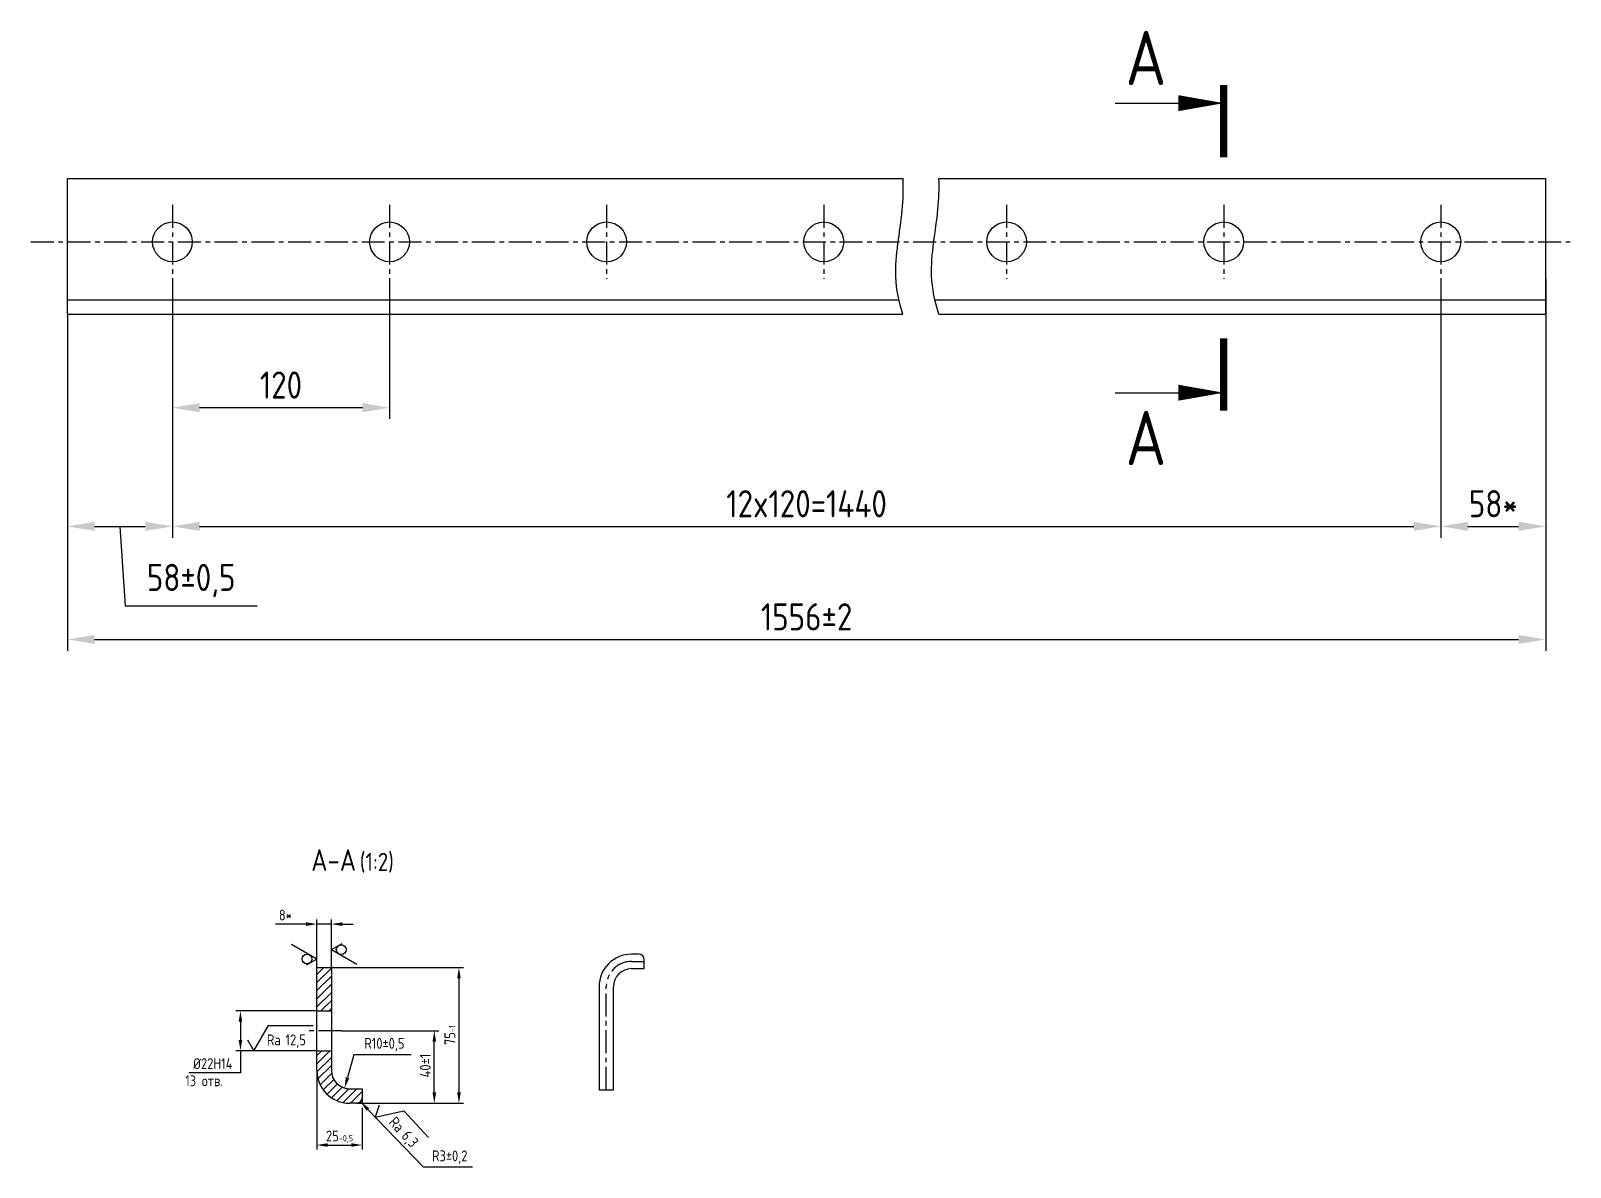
# Model space of a CAD drawing. Header units: millimetres. Extents: x 2992 to 6597, y 1250 to 2866.
# Drawn here: x 5007 to 5858, y 1641 to 2269 of the extents above; entities that cross this region are included whole.
import ezdxf
from ezdxf.enums import TextEntityAlignment as Align

# ---------------------------------------------------------------- set-up
doc = ezdxf.new("R2010")
doc.units = ezdxf.units.MM
doc.header["$LTSCALE"] = 0.4
doc.linetypes.add('CENTER', pattern=[50.8, 31.75, -6.35, 6.35, -6.35])
for name, color, linetype in [('Bord', 1, 'Continuous'), ('Cen', 5, 'CENTER'), ('Cont', 6, 'Continuous'), ('Dim', 7, 'Continuous'), ('Hatch', 2, 'Continuous'), ('Text', 3, 'Continuous'), ('Textb', 6, 'Continuous')]:
    doc.layers.add(name, color=color, linetype=linetype)
doc.styles.add('Style1', font='romans.shx', dxfattribs={"width": 0.8})
doc.dimstyles.new('Dia_1$0', dxfattribs={"dimtxt": 3, "dimasz": 3, "dimexe": 1.25, "dimexo": 0, "dimgap": 1, "dimtad": 1, "dimtoh": 1, "dimtxsty": 'Style1', "dimcen": 2.5, "dimclrt": 3, "dimadec": 0, "dimazin": 0, "dimtfac": 1, "dimtmove": 0, "dimatfit": 3, "dimfxl": 1, "dimarcsym": 0})
doc.dimstyles.new('Lin$0', dxfattribs={"dimtxt": 3, "dimasz": 3, "dimexe": 1.25, "dimexo": 0, "dimgap": 1, "dimtad": 1, "dimtoh": 1, "dimdec": 5, "dimlfac": -1, "dimtxsty": 'Style1', "dimcen": 2.5, "dimclrt": 3, "dimaunit": 1, "dimadec": 0, "dimazin": 0, "dimtfac": 1, "dimtdec": 5, "dimtmove": 0, "dimatfit": 3, "dimldrblk": 'NONE', "dimfxl": 1, "dimarcsym": 0})
doc.dimstyles.new('Lin$4', dxfattribs={"dimtxt": 3, "dimasz": 3, "dimexe": 1.25, "dimexo": 0, "dimgap": 1, "dimtad": 1, "dimtoh": 1, "dimdec": 5, "dimlfac": -1, "dimtxsty": 'Style1', "dimcen": 2.5, "dimclrt": 3, "dimaunit": 1, "dimadec": 0, "dimazin": 0, "dimtfac": 1, "dimtdec": 5, "dimtmove": 0, "dimatfit": 3, "dimldrblk": 'NONE', "dimfxl": 1, "dimarcsym": 0})

msp = doc.modelspace()

# ---------------------------------------------------------------- texts
at = {"layer": 'Text', "color": 3, "style": 'Style1', "width": 0.8}
msp.add_text('13 отв.', height=6, dxfattribs=at).set_placement((5092.509784, 1685.901395))

# ---------------------------------------------------------------- blocks, each defined once
blk = doc.blocks.new('*D65')
at = {"layer": 'Defpoints', "color": 0, "transparency": 16777216}
for p in [(5165.29, 1775.5), (5165.29, 1751.5), (5173.29, 1751.5)]:
    blk.add_point(p, dxfattribs=at)
at = {"layer": 'Dim', "color": 0, "lineweight": -2, "transparency": 16777216}
for p, q in [((5159.29, 1775.5), (5142.44, 1775.5)), ((5165.29, 1751.5), (5165.29, 1778)), ((5173.29, 1775.5), (5165.29, 1775.5)), ((5173.29, 1751.5), (5173.29, 1778)), ((5179.29, 1775.5), (5185.29, 1775.5))]:
    blk.add_line(p, q, dxfattribs=at)
at = {"layer": 'Dim', "color": 0, "transparency": 16777216}
for points in [[(5159.29, 1776.5), (5159.29, 1774.5), (5165.29, 1775.5)], [(5179.29, 1776.5), (5179.29, 1774.5), (5173.29, 1775.5)]]:
    blk.add_solid(points, dxfattribs=at)
at = {"layer": 'Dim', "color": 3, "transparency": 16777216, "insert": (5147.87, 1780.5), "char_height": 6, "attachment_point": 5, "style": 'Style1'}
blk.add_mtext('8*', dxfattribs=at)
blk = doc.blocks.new('_None')
blk = doc.blocks.new('sherISO_09')
at = {"layer": 'Text'}
for q in [(4.04, 7), (-1.73, 3)]:
    blk.add_line((0, 0), q, dxfattribs=at)
blk.add_circle((0, 2.71), 1.35, dxfattribs=at)
blk = doc.blocks.new('*D66')
at = {"layer": 'Defpoints', "color": 0, "transparency": 16777216}
for p in [(5165.29, 1727.5), (5123.03, 1705.5), (5165.29, 1705.5)]:
    blk.add_point(p, dxfattribs=at)
at = {"layer": 'Dim', "color": 0, "lineweight": -2, "transparency": 16777216}
for p, q in [((5165.29, 1727.5), (5120.53, 1727.5)), ((5123.03, 1721.5), (5123.03, 1711.5)), ((5165.29, 1705.5), (5120.53, 1705.5)), ((5123.03, 1705.5), (5123.03, 1693.38)), ((5123.03, 1693.38), (5094.51, 1693.38))]:
    blk.add_line(p, q, dxfattribs=at)
at = {"layer": 'Dim', "color": 0, "transparency": 16777216}
for points in [[(5122.03, 1721.5), (5124.03, 1721.5), (5123.03, 1727.5)], [(5122.03, 1711.5), (5124.03, 1711.5), (5123.03, 1705.5)]]:
    blk.add_solid(points, dxfattribs=at)
at = {"layer": 'Dim', "color": 3, "transparency": 16777216, "insert": (5107.77, 1698.38), "char_height": 6, "attachment_point": 5, "style": 'Style1'}
blk.add_mtext('%%C22H14', dxfattribs=at)
blk = doc.blocks.new('*D67')
at = {"layer": 'Defpoints', "color": 0, "transparency": 16777216}
for p in [(5178.81, 1716.5), (5230.18, 1716.5), (5187.29, 1676.5)]:
    blk.add_point(p, dxfattribs=at)
at = {"layer": 'Dim', "color": 0, "lineweight": -2, "transparency": 16777216}
for p, q in [((5178.81, 1716.5), (5232.68, 1716.5)), ((5230.18, 1682.5), (5230.18, 1710.5)), ((5187.29, 1676.5), (5232.68, 1676.5))]:
    blk.add_line(p, q, dxfattribs=at)
at = {"layer": 'Dim', "color": 0, "transparency": 16777216}
for points in [[(5229.18, 1710.5), (5231.18, 1710.5), (5230.18, 1716.5)], [(5229.18, 1682.5), (5231.18, 1682.5), (5230.18, 1676.5)]]:
    blk.add_solid(points, dxfattribs=at)
at = {"layer": 'Dim', "color": 3, "transparency": 16777216, "insert": (5225.18, 1697.29), "char_height": 6, "attachment_point": 5, "rotation": 90, "style": 'Style1'}
blk.add_mtext('40±1', dxfattribs=at)
blk = doc.blocks.new('*D68')
at = {"layer": 'Defpoints', "color": 0, "transparency": 16777216}
for p in [(5173.29, 1751.5), (5187.3, 1676.5), (5243.8, 1676.5)]:
    blk.add_point(p, dxfattribs=at)
at = {"layer": 'Dim', "color": 0, "lineweight": -2, "transparency": 16777216}
for p, q in [((5173.29, 1751.5), (5246.3, 1751.5)), ((5243.8, 1745.5), (5243.8, 1682.5)), ((5187.3, 1676.5), (5246.3, 1676.5))]:
    blk.add_line(p, q, dxfattribs=at)
at = {"layer": 'Dim', "color": 0, "transparency": 16777216}
for points in [[(5242.8, 1745.5), (5244.8, 1745.5), (5243.8, 1751.5)], [(5242.8, 1682.5), (5244.8, 1682.5), (5243.8, 1676.5)]]:
    blk.add_solid(points, dxfattribs=at)
at = {"layer": 'Dim', "color": 3, "transparency": 16777216, "insert": (5238.8, 1714.14), "char_height": 6, "attachment_point": 5, "rotation": 90, "style": 'Style1'}
blk.add_mtext('75{\\H0.58333x;\\S^-1;}', dxfattribs=at)
blk = doc.blocks.new('sherISO_03')
at = {"layer": 'Text'}
blk.add_line((4.04, 7), (14.12, 7), dxfattribs=at)
blk.add_lwpolyline([(-1.73, 3), (0, 0), (4.04, 7)], dxfattribs=at)
at = {"layer": 'Text', "style": 'Style1', "width": 0.8}
blk.add_text('Ra', height=3, dxfattribs=at).set_placement((3.58, 1.5))
blk.add_attdef('6,3', (8.73, 1.5), '', height=3, dxfattribs=at)
blk = doc.blocks.new('*D69')
at = {"layer": 'Defpoints', "color": 0, "transparency": 16777216}
for p in [(5165.3, 1694), (5190.29, 1672.57), (5190.29, 1653.4)]:
    blk.add_point(p, dxfattribs=at)
at = {"layer": 'Dim', "color": 0, "lineweight": -2, "transparency": 16777216}
for p, q in [((5165.3, 1694), (5165.3, 1650.9)), ((5190.29, 1672.57), (5190.29, 1650.9)), ((5171.3, 1653.4), (5184.29, 1653.4))]:
    blk.add_line(p, q, dxfattribs=at)
at = {"layer": 'Dim', "color": 0, "transparency": 16777216}
for points in [[(5171.3, 1654.4), (5171.3, 1652.4), (5165.3, 1653.4)], [(5184.29, 1654.4), (5184.29, 1652.4), (5190.29, 1653.4)]]:
    blk.add_solid(points, dxfattribs=at)
at = {"layer": 'Dim', "color": 3, "transparency": 16777216, "insert": (5177.8, 1658.4), "char_height": 6, "attachment_point": 5, "style": 'Style1'}
blk.add_mtext('25{\\H0.58333x;\\S^-0,5;}', dxfattribs=at)
blk = doc.blocks.new('ZNAK02')
at = {"layer": 'Textb', "style": 'Style1', "width": 0.8}
blk.add_attdef('А-А', text='', height=6, dxfattribs=at).set_placement((13.92, -0.06), align=Align.RIGHT)
blk.add_attdef('SC(1)', (14.94, -0.06), '', height=5, dxfattribs=at)
blk = doc.blocks.new('*D70')
at = {"layer": 'Defpoints', "color": 0, "transparency": 16777216}
for p in [(5085.44, 2132.1), (5027.44, 2112.6), (5085.44, 1995.35)]:
    blk.add_point(p, dxfattribs=at)
at = {"layer": 'Dim', "color": 0, "linetype": 'ByBlock', "lineweight": -2, "transparency": 16777216}
for p, q in [((5085.44, 2132.1), (5085.44, 1989.1)), ((5027.44, 2112.6), (5027.44, 1989.1)), ((5042.44, 1995.35), (5070.44, 1995.35)), ((5056.44, 1995.35), (5059.36, 1951.43)), ((5059.36, 1951.43), (5132.22, 1951.43))]:
    blk.add_line(p, q, dxfattribs=at)
at = {"layer": 'Dim', "color": 0, "transparency": 16777216}
for points in [[(5042.44, 1997.85), (5042.44, 1992.85), (5027.44, 1995.35)], [(5070.44, 1997.85), (5070.44, 1992.85), (5085.44, 1995.35)]]:
    blk.add_solid(points, dxfattribs=at)
at = {"layer": 'Dim', "color": 3, "transparency": 16777216, "insert": (5095.79, 1965.36), "char_height": 15, "attachment_point": 5, "style": 'Style1'}
blk.add_mtext('58±0,5', dxfattribs=at)
blk = doc.blocks.new('*D71')
at = {"layer": 'Defpoints', "color": 0, "transparency": 16777216}
for p in [(5085.44, 2132.1), (5205.44, 2132.1), (5205.44, 2060.96)]:
    blk.add_point(p, dxfattribs=at)
at = {"layer": 'Dim', "color": 0, "linetype": 'ByBlock', "lineweight": -2, "transparency": 16777216}
for p, q in [((5085.44, 2132.1), (5085.44, 2054.71)), ((5205.44, 2132.1), (5205.44, 2054.71)), ((5100.44, 2060.96), (5190.44, 2060.96))]:
    blk.add_line(p, q, dxfattribs=at)
at = {"layer": 'Dim', "color": 0, "transparency": 16777216}
for points in [[(5100.44, 2063.46), (5100.44, 2058.46), (5085.44, 2060.96)], [(5190.44, 2063.46), (5190.44, 2058.46), (5205.44, 2060.96)]]:
    blk.add_solid(points, dxfattribs=at)
at = {"layer": 'Dim', "color": 3, "transparency": 16777216, "insert": (5145.44, 2073.46), "char_height": 15, "attachment_point": 5, "style": 'Style1'}
blk.add_mtext('120', dxfattribs=at)
blk = doc.blocks.new('*D72')
at = {"layer": 'Defpoints', "color": 0, "transparency": 16777216}
for p in [(5085.44, 2132.1), (5786.47, 2132.1), (5786.47, 1995.35)]:
    blk.add_point(p, dxfattribs=at)
at = {"layer": 'Dim', "color": 0, "linetype": 'ByBlock', "lineweight": -2, "transparency": 16777216}
for p, q in [((5085.44, 2132.1), (5085.44, 1989.1)), ((5786.47, 2132.1), (5786.47, 1989.1)), ((5100.44, 1995.35), (5771.47, 1995.35))]:
    blk.add_line(p, q, dxfattribs=at)
at = {"layer": 'Dim', "color": 0, "transparency": 16777216}
for points in [[(5100.44, 1997.85), (5100.44, 1992.85), (5085.44, 1995.35)], [(5771.47, 1997.85), (5771.47, 1992.85), (5786.47, 1995.35)]]:
    blk.add_solid(points, dxfattribs=at)
at = {"layer": 'Dim', "color": 3, "transparency": 16777216, "insert": (5435.95, 2007.85), "char_height": 15, "attachment_point": 5, "style": 'Style1'}
blk.add_mtext('12x120=1440', dxfattribs=at)
blk = doc.blocks.new('*D75')
at = {"layer": 'Defpoints', "color": 0, "transparency": 16777216}
for p in [(5027.44, 2112.6), (5844.47, 2112.6), (5844.47, 1932.85)]:
    blk.add_point(p, dxfattribs=at)
at = {"layer": 'Dim', "color": 0, "linetype": 'ByBlock', "lineweight": -2, "transparency": 16777216}
for p, q in [((5027.44, 2112.6), (5027.44, 1926.6)), ((5844.47, 2112.6), (5844.47, 1926.6)), ((5042.44, 1932.85), (5829.47, 1932.85))]:
    blk.add_line(p, q, dxfattribs=at)
at = {"layer": 'Dim', "color": 0, "transparency": 16777216}
for points in [[(5042.44, 1935.35), (5042.44, 1930.35), (5027.44, 1932.85)], [(5829.47, 1935.35), (5829.47, 1930.35), (5844.47, 1932.85)]]:
    blk.add_solid(points, dxfattribs=at)
at = {"layer": 'Dim', "color": 3, "transparency": 16777216, "insert": (5435.95, 1945.35), "char_height": 15, "attachment_point": 5, "style": 'Style1'}
blk.add_mtext('1556±2', dxfattribs=at)
blk = doc.blocks.new('*D76')
at = {"layer": 'Defpoints', "color": 0, "transparency": 16777216}
for p in [(5786.47, 2132.1), (5844.47, 2132.1), (5844.47, 1995.35)]:
    blk.add_point(p, dxfattribs=at)
at = {"layer": 'Dim', "color": 0, "linetype": 'ByBlock', "lineweight": -2, "transparency": 16777216}
for p, q in [((5786.47, 2132.1), (5786.47, 1989.1)), ((5844.47, 2132.1), (5844.47, 1989.1)), ((5801.47, 1995.35), (5829.47, 1995.35))]:
    blk.add_line(p, q, dxfattribs=at)
at = {"layer": 'Dim', "color": 0, "transparency": 16777216}
for points in [[(5801.47, 1997.85), (5801.47, 1992.85), (5786.47, 1995.35)], [(5829.47, 1997.85), (5829.47, 1992.85), (5844.47, 1995.35)]]:
    blk.add_solid(points, dxfattribs=at)
at = {"layer": 'Dim', "color": 3, "transparency": 16777216, "insert": (5815.47, 2007.85), "char_height": 15, "attachment_point": 5, "style": 'Style1'}
blk.add_mtext('58*', dxfattribs=at)
blk = doc.blocks.new('razrez03')
at = {"layer": 'Text', "const_width": 0.8}
blk.add_lwpolyline([(0, 2), (0, -6)], dxfattribs=at)
at = {"layer": 'Text'}
blk.add_lwpolyline([(0, 0, 0, 1.76, 0), (5, 0, 1.76, 1.76, 0)], format="xyseb", dxfattribs=at)
blk.add_lwpolyline([(12, 0), (5, 0)], dxfattribs=at)
at = {"layer": 'Textb', "style": 'Style1', "width": 0.8}
blk.add_attdef('A', (6.5, 2), '', height=6, dxfattribs=at)
blk = doc.blocks.new('*D77')
at = {"layer": 'Defpoints', "color": 0, "transparency": 16777216}
for p in [(5187.29, 1679.5), (5189.37, 1677.34)]:
    blk.add_point(p, dxfattribs=at)
at = {"layer": 'Dim', "color": 0, "lineweight": -2, "transparency": 16777216}
for p, q in [((5224.14, 1641.13), (5193.53, 1673.01)), ((5251.28, 1641.13), (5224.14, 1641.13))]:
    blk.add_line(p, q, dxfattribs=at)
blk.add_arc((5187.29, 1679.5), 3, 266.09052, 0, dxfattribs=at)
at = {"layer": 'Dim', "color": 0, "transparency": 16777216}
blk.add_solid([(5194.25, 1673.7), (5192.81, 1672.32), (5189.37, 1677.34)], dxfattribs=at)
at = {"layer": 'Dim', "color": 3, "transparency": 16777216, "insert": (5238.71, 1646.71), "char_height": 6, "attachment_point": 5, "style": 'Style1'}
blk.add_mtext('R3±0,2', dxfattribs=at)
blk = doc.blocks.new('*D78')
at = {"layer": 'Defpoints', "color": 0, "transparency": 16777216}
for p in [(5183.29, 1694.5), (5180.61, 1684.87)]:
    blk.add_point(p, dxfattribs=at)
at = {"layer": 'Dim', "color": 0, "lineweight": -2, "transparency": 16777216}
for p, q in [((5185.74, 1703.31), (5182.22, 1690.65)), ((5217.46, 1703.31), (5185.74, 1703.31))]:
    blk.add_line(p, q, dxfattribs=at)
blk.add_arc((5183.29, 1694.5), 10, 180, 268.78132, dxfattribs=at)
at = {"layer": 'Dim', "color": 0, "transparency": 16777216}
blk.add_solid([(5181.26, 1690.92), (5183.19, 1690.38), (5180.61, 1684.87)], dxfattribs=at)
at = {"layer": 'Dim', "color": 3, "transparency": 16777216, "insert": (5202.6, 1708.88), "char_height": 6, "attachment_point": 5, "style": 'Style1'}
blk.add_mtext('R10±0,5', dxfattribs=at)
blk = doc.blocks.new('sherISO_01')
at = {"layer": 'Text'}
blk.add_line((4.04, 7), (16.36, 7), dxfattribs=at)
blk.add_lwpolyline([(-1.73, 3), (0, 0), (4.04, 7)], dxfattribs=at)
at = {"layer": 'Text', "style": 'Style1', "width": 0.8}
blk.add_text('Ra', height=3, dxfattribs=at).set_placement((3.58, 1.5))
blk.add_attdef('12,5', (8.73, 1.5), '', height=3, dxfattribs=at)

# ---------------------------------------------------------------- dimensions: what is measured, and where the dimension line sits
at = {"layer": 'Dim'}
for base, p2, text, override, picture, middle in [((5085.438177, 1995.351151), (5085.438177, 2132.098781), '<>±0,5', {"dimscale": 5, "dimtmove": 1, "dimarcsym": 1}, '*D70', (5064.363353, 1951.428025)), ((5844.469957, 1932.851151), (5844.469957, 2112.598782), '1556±2', {"dimscale": 5, "dimarcsym": 1}, '*D75', (5435.954067, 1932.851151))]:
    dim = msp.add_linear_dim(base=base, p1=(5027.438177, 2112.598781), p2=p2, text=text, dimstyle='Dia_1$0', override=override, dxfattribs=at)
    dim.commit()
    dim.dimension.update_dxf_attribs({"geometry": picture, "text_midpoint": middle, "dimtype": 160})
dim = msp.add_linear_dim(base=(5205.438177, 2060.964835), p1=(5085.438177, 2132.098781), p2=(5205.438177, 2132.098781), dimstyle='Dia_1$0', override={"dimscale": 5, "dimarcsym": 1}, dxfattribs=at)
dim.commit()
dim.dimension.update_dxf_attribs({"geometry": '*D71', "text_midpoint": (5145.438177, 2073.464835)})
for base, p1, p2, text, override, picture, middle in [((5786.469957, 1995.351151), (5085.438177, 2132.098781), (5786.469957, 2132.098781), '12x120=1440', {"dimscale": 5, "dimpost": '', "dimarcsym": 1}, '*D72', (5435.954067, 2007.851151)), ((5844.469957, 1995.351151), (5786.469957, 2132.098781), (5844.469957, 2132.098781), '<>*', {"dimscale": 5, "dimarcsym": 1}, '*D76', (5815.469957, 2007.851151))]:
    dim = msp.add_linear_dim(base=base, p1=p1, p2=p2, text=text, dimstyle='Dia_1$0', override=override, dxfattribs=at)
    dim.commit()
    dim.dimension.update_dxf_attribs({"geometry": picture, "text_midpoint": middle})
for base, p1, p2, text, override, picture, middle in [((5165.293712, 1775.502693), (5173.293712, 1751.502693), (5165.293712, 1751.502693), '<>*', {"dimscale": 2}, '*D65', (5147.86514, 1780.502693)), ((5190.293712, 1653.395443), (5165.300793, 1693.997853), (5190.293712, 1672.572448), '<>{\\H0.58333x;\\S^-0,5;}', {"dimscale": 2, "dimdec": 0}, '*D69', (5177.797252, 1658.395443))]:
    dim = msp.add_linear_dim(base=base, p1=p1, p2=p2, angle=180, text=text, dimstyle='Lin$0', override=override, dxfattribs=at)
    dim.commit()
    dim.dimension.update_dxf_attribs({"geometry": picture, "text_midpoint": middle})
for base, p1, p2, angle, text, picture, middle in [((5243.796223, 1676.502693), (5173.293712, 1751.502693), (5187.303668, 1676.502693), 270, '<>{\\H0.58333x;\\S^-1;}', '*D68', (5243.796223, 1714.144351)), ((5123.029196, 1705.502693), (5165.293712, 1727.502693), (5165.293712, 1705.502693), 90, '%%C<>H14', '*D66', (5107.772053, 1693.379241)), ((5230.182659, 1716.502693), (5187.293712, 1676.502693), (5178.812128, 1716.502693), 90, '<>±1', '*D67', (5230.182659, 1697.290963))]:
    dim = msp.add_linear_dim(base=base, p1=p1, p2=p2, angle=angle, text=text, dimstyle='Lin$0', override={"dimscale": 2}, dxfattribs=at)
    dim.commit()
    dim.dimension.update_dxf_attribs({"geometry": picture, "text_midpoint": middle, "dimtype": 160})
for center, mpoint, text, override, picture, middle in [((5183.293712, 1694.502693), (5180.61416, 1684.868379), '<>±0,5', {"dimscale": 2}, '*D78', (5202.600731, 1703.311208)), ((5187.293712, 1679.502693), (5189.371539, 1677.338754), '<>±0,2', {"dimscale": 2, "dimdec": 0, "dimcen": 0, "dimtofl": 0}, '*D77', (5238.707351, 1641.133624))]:
    dim = msp.add_radius_dim(center=center, mpoint=mpoint, text=text, dimstyle='Lin$4', override=override, dxfattribs=at)
    dim.commit()
    dim.dimension.update_dxf_attribs({"geometry": picture, "text_midpoint": middle, "dimtype": 164})

# ---------------------------------------------------------------- hatches: boundary and pattern name
at = {"layer": 'Hatch'}
h = msp.add_hatch(dxfattribs=at)
h.set_pattern_fill('ANSI31', color=256)
h.set_pattern_definition([(45, (8045.6322, 4798.676), (-2.245064, 2.245064), [])])
h.paths.add_polyline_path([(5165.293712, 1751.502693), (5173.293712, 1751.502693), (5173.293712, 1727.502693), (5165.293712, 1727.502693)])
h.paths.add_polyline_path([(5165.293712, 1705.502693), (5173.293712, 1705.502693), (5173.293712, 1694.502693, 0.4142135624), (5183.293712, 1684.502693), (5190.293712, 1684.502693), (5190.293712, 1679.502693, -0.4142135624), (5187.293712, 1676.502693), (5183.293712, 1676.502693, -0.4142135624), (5165.293712, 1694.502693)])

# ---------------------------------------------------------------- linework, layer by layer
at = {"layer": 'Bord'}
for points, knots in [([(5489.085151, 2112.598781), (5486.969041, 2119.373421), (5483.208804, 2138.016139), (5488.885982, 2163.359895), (5489.557844, 2181.78803), (5489.288875, 2187.598782)], [42.9201491977, 42.9201491977, 42.9201491977, 42.9201491977, 64.4482987183, 101.4562237444, 118.8048081624, 118.8048081624, 118.8048081624, 118.8048081624]), ([(5509.052057, 2112.598781), (5506.812091, 2119.599502), (5502.900812, 2138.465272), (5508.581369, 2163.824109), (5509.287319, 2182.014368), (5509.065861, 2187.598782)], [42.1835013614, 42.1835013614, 42.1835013614, 42.1835013614, 64.4482987183, 101.4562237444, 118.1133182093, 118.1133182093, 118.1133182093, 118.1133182093])]:
    msp.add_open_spline(points, degree=3, knots=knots, dxfattribs=at)
at = {"layer": 'Cen'}
for p, q in [((5085.438177, 2173.098781), (5085.438177, 2132.098781)), ((5205.438177, 2173.098781), (5205.438177, 2132.098781)), ((5325.438177, 2173.098781), (5325.438177, 2132.098781)), ((5445.438177, 2173.098781), (5445.438177, 2132.098781)), ((5546.469957, 2173.098781), (5546.469957, 2132.098781)), ((5666.469957, 2173.098781), (5666.469957, 2132.098781)), ((5786.469957, 2173.098781), (5786.469957, 2132.098781)), ((5007.160925, 2152.598781), (5857.988624, 2152.598781)), ((5178.812128, 1716.502693), (5160.397173, 1716.502693))]:
    msp.add_line(p, q, dxfattribs=at)
msp.add_lwpolyline([(5325.229255, 1683.889508), (5325.229255, 1740.889508, -0.4142135624), (5339.229255, 1754.889508), (5346.229255, 1754.889508)], format="xyb", dxfattribs=at)
at = {"layer": 'Cont'}
for p, q in [((5027.438177, 2187.598782), (5489.288875, 2187.598782)), ((5027.438177, 2112.598781), (5027.438177, 2187.598781)), ((5509.065861, 2187.598782), (5844.469957, 2187.598782)), ((5844.469957, 2112.598781), (5844.469957, 2187.598781)), ((5027.438177, 2120.598781), (5486.958293, 2120.598781)), ((5506.859342, 2120.598781), (5844.469957, 2120.598782)), ((5027.438177, 2112.598781), (5489.085151, 2112.598781)), ((5509.052057, 2112.598781), (5844.469957, 2112.598782)), ((5343.229255, 1758.889508), (5339.229255, 1758.889508)), ((5346.229255, 1750.889508), (5346.229255, 1755.889508)), ((5165.293712, 1751.502693), (5173.293712, 1751.502693)), ((5165.293712, 1694.502693), (5165.293712, 1751.502693)), ((5173.293712, 1751.502693), (5173.293712, 1694.502693)), ((5339.229255, 1750.889508), (5346.229255, 1750.889508)), ((5321.229255, 1740.889508), (5321.229255, 1683.889508)), ((5329.229255, 1683.889508), (5329.229255, 1740.889508)), ((5165.293712, 1727.502693), (5173.293712, 1727.502693)), ((5165.293712, 1705.502693), (5173.293712, 1705.502693)), ((5183.293712, 1684.502693), (5190.293712, 1684.502693)), ((5187.293712, 1676.502693), (5183.293712, 1676.502693)), ((5190.293712, 1684.502693), (5190.293712, 1679.502693)), ((5321.229255, 1683.889508), (5329.229255, 1683.889508))]:
    msp.add_line(p, q, dxfattribs=at)
for centre in [(5085.438177, 2152.598781), (5205.438177, 2152.598781), (5325.438177, 2152.598781), (5445.438177, 2152.598781), (5546.469957, 2152.598781), (5666.469957, 2152.598781), (5786.469957, 2152.598781)]:
    msp.add_circle(centre, 11, dxfattribs=at)
for centre, radius, start, end in [((5339.229255, 1740.889508), 18, 90, 180), ((5343.229255, 1755.889508), 3, 0, 90), ((5339.229255, 1740.889508), 10, 90, 180), ((5183.293712, 1694.502693), 18, 180, 270), ((5183.293712, 1694.502693), 10, 180, 270), ((5187.293712, 1679.502693), 3, 270, 0)]:
    msp.add_arc(centre, radius, start, end, dxfattribs=at)
at = {"layer": 'Dim'}
for p, q in [((5187.293712, 1676.502693), (5192.676312, 1676.502693)), ((5190.293712, 1679.502693), (5190.293712, 1676.136834)), ((5190.293712, 1673.984347), (5190.293712, 1672.463573))]:
    msp.add_line(p, q, dxfattribs=at)

# ---------------------------------------------------------------- block references
ref = msp.add_blockref('razrez03', (5666.469957, 2229.271828), dxfattribs=dict(at, xscale=-5, yscale=5, zscale=5))
ref.add_attrib('A', 'А', (5612.255671, 2239.271828), dxfattribs={"layer": 'Textb', "height": 30, "style": 'Style1', "width": 0.8})
ref = msp.add_blockref('razrez03', (5666.469957, 2069.221528), dxfattribs=dict(at, xscale=5, yscale=5, zscale=5, rotation=180))
ref.add_attrib('A', 'А', (5612.255671, 2029.221528), dxfattribs={"layer": 'Textb', "height": 30, "style": 'Style1', "width": 0.8})
at = {"layer": 'Dim', "xscale": 2, "yscale": 2, "zscale": 2}
for name, p, values in [('ZNAK02', (5159.117706, 1805.027326), {'А-А': 'А-А', 'SC(1)': '(1:2)'}), ('sherISO_01', (5130.484398, 1705.526479), {'12,5': '12,5'})]:
    msp.add_blockref(name, p, dxfattribs=at).add_auto_attribs(values)
for p, rotation in [((5165.293712, 1756.187086), 90.00000000000001), ((5173.293712, 1761.398818), 270)]:
    msp.add_blockref('sherISO_09', p, dxfattribs=dict(at, rotation=rotation))
at = {"layer": 'Dim', "xscale": 2, "yscale": 2, "zscale": 2, "rotation": 312.6106132932224}
msp.add_blockref('sherISO_03', (5197.546601, 1668.809327), dxfattribs=at).add_auto_attribs({'6,3': '6,3'})

msp.set_redraw_order([(e.dxf.handle, doc.entitydb.next_handle()) for e in msp.query("TEXT MTEXT ATTDEF DIMENSION ARC_DIMENSION")])  # texts and dimensions are drawn at this point

doc.saveas('drawing.dxf')
